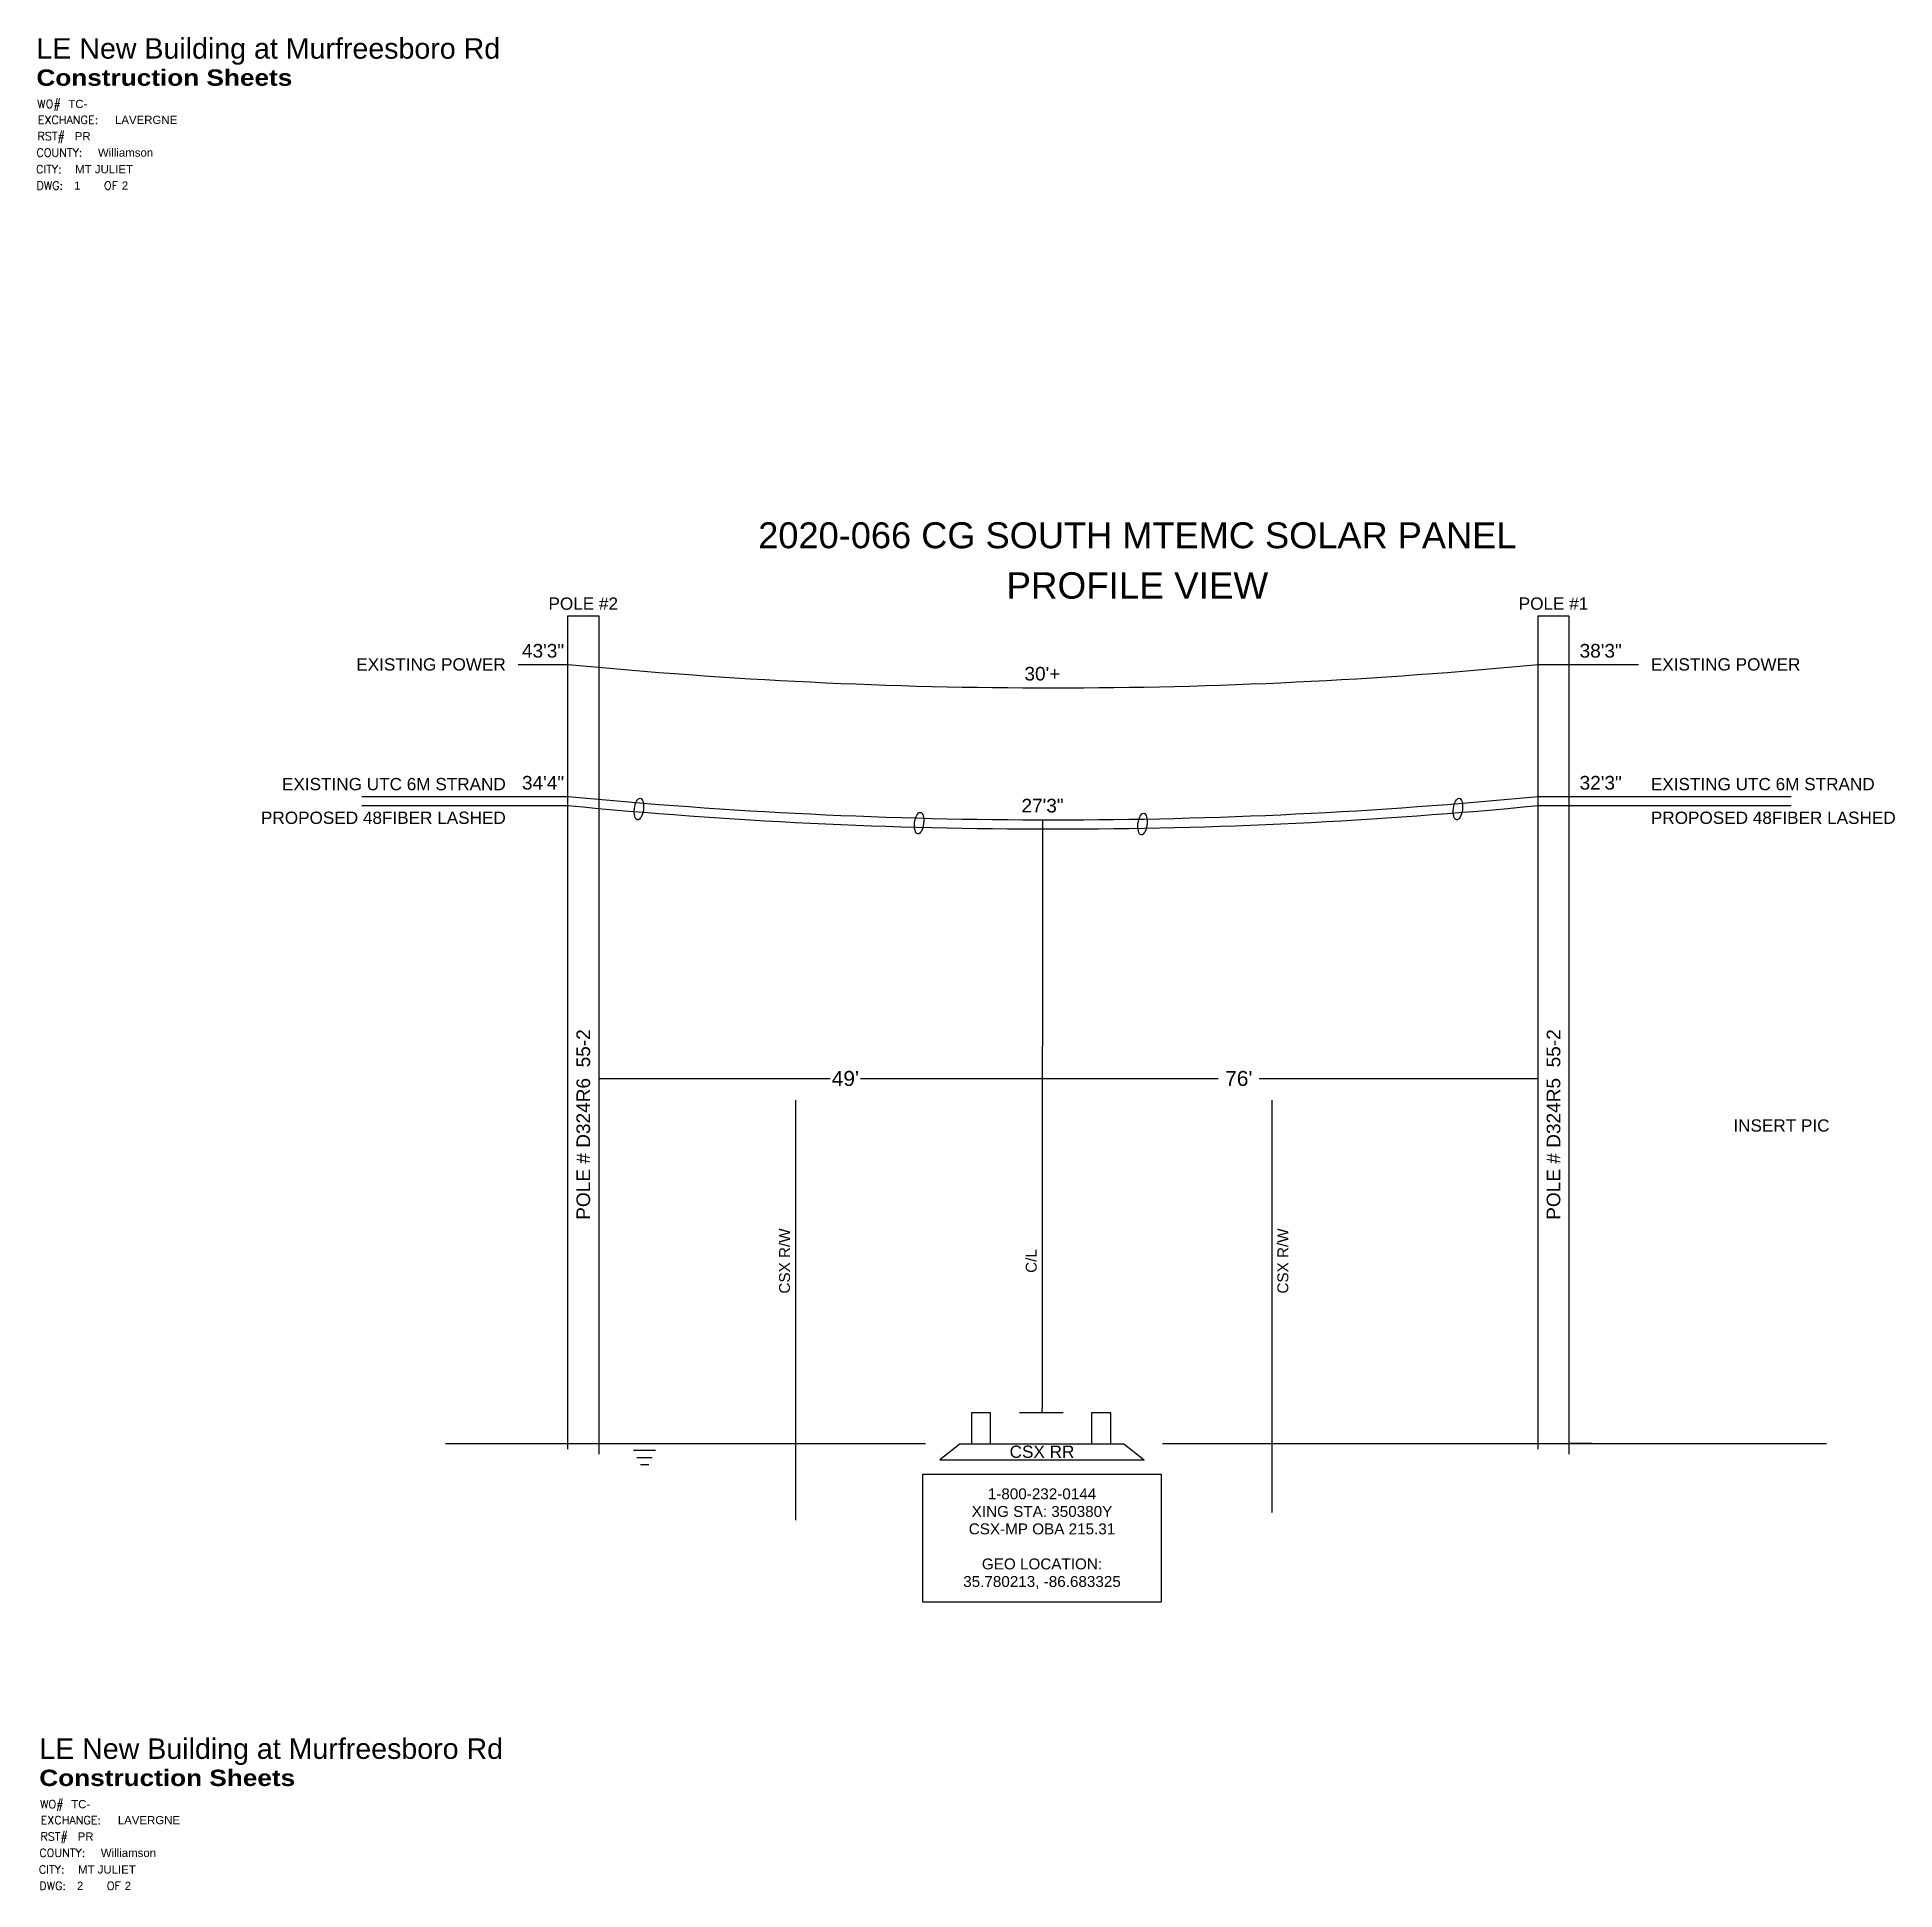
# Model space of a CAD drawing. Header units: inches. Extents: x 29 to 22121, y 36 to 12095.
# Drawn here: x 6277 to 7639, y 1863 to 3222 of the extents above; entities that cross this region are included whole.
import ezdxf
from ezdxf.enums import TextEntityAlignment as Align

# ---------------------------------------------------------------- set-up
doc = ezdxf.new("R2010")
doc.units = ezdxf.units.IN
doc.header["$MEASUREMENT"] = 0
doc.linetypes.add('HIDDEN', pattern=[0.375, 0.25, -0.125])
doc.layers.add('_Annotations', color=1, linetype='Continuous', lineweight=25)
for name, color, linetype in [('Integrity Existing', 2, 'Continuous'), ('Integrity Notes', 1, 'Continuous'), ('Integrity Sheets', 6, 'Continuous')]:
    doc.layers.add(name, color=color, linetype=linetype)
doc.styles.add('Bold', font='', dxfattribs={"height": 16})
doc.styles.add('SIMPLEX', font='simplex', dxfattribs={"height": 120})
doc.styles.get("Standard").update_dxf_attribs({"font": 'arial.ttf'})
doc.styles.get('Bold').set_extended_font_data('Arial Black')

msp = doc.modelspace()

# ---------------------------------------------------------------- texts
at = {"layer": 'Integrity Notes'}
msp.add_text('PROFILE VIEW', height=19.324, dxfattribs=at).set_placement((7083.5, 2820.1), align=Align.MIDDLE)
msp.add_text('INSERT PIC', height=9, dxfattribs=at).set_placement((7520.6, 2419.5))

# ---------------------------------------------------------------- blocks, each defined once
blk = doc.blocks.new('SS Info')
for s, height, style, p in [('Construction Sheets', 12, 'Bold', (0, 72.2)), ('WO#', 6, 'SIMPLEX', (0.6, 55.9)), ('EXCHANGE:', 6, 'SIMPLEX', (1, 44.2)), ('RST#', 6, 'SIMPLEX', (0.8, 32.2)), ('CITY:', 6, 'SIMPLEX', (-0.3, 8)), ('COUNTY:', 6, 'SIMPLEX', (0, 20.2)), ('DWG:', 6, 'SIMPLEX', (0, -4)), ('OF', 6, 'SIMPLEX', (49.5, -4))]:
    blk.add_text(s, height=height, dxfattribs=dict(style=style)).set_placement(p)
at = {"color": 4}
blk.add_attdef('JOB_TITLE', (0, 92.1), '', height=15, dxfattribs=at)
for tag, p in [('WO', (23.4, 55.9)), ('EXCHANGE', (57.6, 44.2)), ('RST', (28.1, 32.2)), ('CITY', (28.4, 8)), ('COUNTY', (45.1, 20.2)), ('D1', (27.6, -4)), ('D2', (62.6, -4))]:
    blk.add_attdef(tag, p, '', height=6)
at = {"flags": 1}
blk.add_attdef('SCALE', (0, -16), '', height=6, dxfattribs=at)
blk = doc.blocks.new('TextBlock')
blk.add_attdef('TEXT', text='', height=8).set_placement((0, 0), align=Align.MIDDLE_CENTER)
blk = doc.blocks.new('RR_Info')
blk.add_lwpolyline([(-87.3, 93.9), (87.3, 93.9), (87.3, 0), (-87.3, 0)], close=True)
blk.add_text('GEO LOCATION:', height=8).set_placement((0, 28.1), align=Align.MIDDLE_CENTER)
for tag, p in [('TEXT_1', (0, 79.5)), ('TEXT_2', (0, 66.6)), ('TEXT_3', (0, 53.8)), ('TEXT_4', (0, 15.2))]:
    blk.add_attdef(tag, text='', height=8).set_placement(p, align=Align.MIDDLE_CENTER)

# ---------------------------------------------------------------- linework, layer by layer
at = {"layer": 'Integrity Existing', "flags": 128}
for points in [[(6629.4, 2762.2), (6666.1, 2762.2, 0.048383), (7377.6, 2762.2), (7451.1, 2762.2)], [(6514.7, 2665.4), (6666, 2665.4, 0.048383), (7377.5, 2665.4), (7563, 2665.4)]]:
    msp.add_lwpolyline(points, format="xyb", dxfattribs=at)
at = {"layer": 'Integrity Notes', "linetype": 'HIDDEN'}
for p, q in [((7014, 2648.2), (7013.6, 2213.2)), ((6832.8, 2442.6), (6832.8, 2134.6)), ((7182.2, 2442.6), (7182.2, 2139.8))]:
    msp.add_line(p, q, dxfattribs=at)
at = {"layer": 'Integrity Notes'}
for p, q in [((6688.5, 2458.5), (6858.3, 2458.5)), ((6880.4, 2458.5), (7142.9, 2458.5)), ((7172.9, 2458.5), (7377.4, 2458.5)), ((6953.6, 2190.6), (6938.6, 2178.8)), ((6953.6, 2190.6), (7073.6, 2190.6)), ((7073.6, 2190.6), (7088.6, 2178.8)), ((6938.6, 2178.8), (7088.6, 2178.8))]:
    msp.add_line(p, q, dxfattribs=at)
at = {"layer": 'Integrity Notes', "flags": 128}
for points in [[(6666, 2186.7), (6666, 2797.8), (6688.5, 2797.8), (6688.5, 2182.8)], [(7377.4, 2186.7), (7377.4, 2797.8), (7399.9, 2797.8), (7399.9, 2182.8)], [(7029.2, 2213.2), (6997.2, 2213.2)], [(6928.2, 2190.6), (6576.2, 2190.6)], [(6666, 2190.6), (6648.8, 2190.6)], [(6730.2, 2185.5), (6714, 2185.5)], [(6727.7, 2180.3), (6716.6, 2180.3)], [(7588.9, 2190.6), (7102, 2190.6)], [(7417.1, 2190.8), (7399.9, 2190.8)], [(6725.2, 2175.1), (6719.1, 2175.1)]]:
    msp.add_lwpolyline(points, dxfattribs=at)
msp.add_lwpolyline([(6514.7, 2658.7), (6666, 2658.7, 0.048383), (7377.5, 2658.7), (7563, 2658.7)], format="xyb", dxfattribs=at)
for points in [[(6961.9, 2190.6), (6975.9, 2190.6), (6975.9, 2213.2), (6961.9, 2213.2)], [(7050, 2190.6), (7064, 2190.6), (7064, 2213.2), (7050, 2213.2)]]:
    msp.add_lwpolyline(points, close=True, dxfattribs=at)
at = {"layer": 'Integrity Notes'}
for centre in [(6718, 2656.1), (7318.6, 2656.1), (6923.5, 2645.8), (7087.3, 2645.1)]:
    msp.add_ellipse(centre, major_axis=(-0.96, -7.89), ratio=0.41868, dxfattribs=at)

# ---------------------------------------------------------------- block references
at = {"layer": '_Annotations'}
ref = msp.add_blockref('TextBlock', (7083.5, 2856.9), dxfattribs=at)
ref.add_attrib('TEXT', '2020-066 CG SOUTH MTEMC SOLAR PANEL', dxfattribs={"layer": '0', "height": 19}).set_placement((7083.5, 2856.9), align=Align.MIDDLE_CENTER)
ref = msp.add_blockref('TextBlock', (6677.2, 2806.8), dxfattribs=at)
ref.add_attrib('TEXT', 'POLE #2', dxfattribs={"layer": '0', "height": 9}).set_placement((6677.2, 2806.8), align=Align.MIDDLE_CENTER)
ref = msp.add_blockref('TextBlock', (7388.7, 2806.8), dxfattribs=at)
ref.add_attrib('TEXT', 'POLE #1', dxfattribs={"layer": '0', "height": 9}).set_placement((7388.7, 2806.8), align=Align.MIDDLE_CENTER)
ref = msp.add_blockref('TextBlock', (6647.7, 2772.2), dxfattribs=at)
ref.add_attrib('TEXT', '43\'3"', dxfattribs={"layer": '0', "height": 10}).set_placement((6647.7, 2772.2), align=Align.MIDDLE_CENTER)
ref = msp.add_blockref('TextBlock', (7423.3, 2772.2), dxfattribs=at)
ref.add_attrib('TEXT', '38\'3"', dxfattribs={"layer": '0', "height": 10}).set_placement((7423.3, 2772.2), align=Align.MIDDLE_CENTER)
ref = msp.add_blockref('TextBlock', (7013.9, 2755.4), dxfattribs=at)
ref.add_attrib('TEXT', "30'+", dxfattribs={"layer": '0', "height": 10}).set_placement((7013.9, 2755.4), align=Align.MIDDLE_CENTER)
ref = msp.add_blockref('TextBlock', (6647.7, 2675.4), dxfattribs=at)
ref.add_attrib('TEXT', '34\'4"', dxfattribs={"layer": '0', "height": 10}).set_placement((6647.7, 2675.4), align=Align.MIDDLE_CENTER)
ref = msp.add_blockref('TextBlock', (7423.3, 2675.4), dxfattribs=at)
ref.add_attrib('TEXT', '32\'3"', dxfattribs={"layer": '0', "height": 10}).set_placement((7423.3, 2675.4), align=Align.MIDDLE_CENTER)
ref = msp.add_blockref('TextBlock', (7014, 2658.6), dxfattribs=at)
ref.add_attrib('TEXT', '27\'3"', dxfattribs={"layer": '0', "height": 10}).set_placement((7014, 2658.6), align=Align.MIDDLE_CENTER)
ref = msp.add_blockref('TextBlock', (6677.2, 2424.7), dxfattribs=dict(at, rotation=90))
ref.add_attrib('TEXT', 'POLE # D324R6  55-2', dxfattribs={"layer": '0', "height": 10, "rotation": 90}).set_placement((6677.2, 2424.7), align=Align.MIDDLE_CENTER)
ref = msp.add_blockref('TextBlock', (7388.7, 2424.7), dxfattribs=dict(at, rotation=90))
ref.add_attrib('TEXT', 'POLE # D324R5  55-2', dxfattribs={"layer": '0', "height": 10, "rotation": 90}).set_placement((7388.7, 2424.7), align=Align.MIDDLE_CENTER)
ref = msp.add_blockref('TextBlock', (6869.4, 2458.5), dxfattribs=at)
ref.add_attrib('TEXT', "49'", dxfattribs={"layer": '0', "height": 11}).set_placement((6869.4, 2458.5), align=Align.MIDDLE_CENTER)
ref = msp.add_blockref('TextBlock', (7157.9, 2458.5), dxfattribs=at)
ref.add_attrib('TEXT', "76'", dxfattribs={"layer": '0', "height": 11}).set_placement((7157.9, 2458.5), align=Align.MIDDLE_CENTER)
at = {"layer": '_Annotations', "rotation": 90}
for p, values in [((6824.8, 2324.6), {'TEXT': 'CSX R/W'}), ((7190.2, 2324.6), {'TEXT': 'CSX R/W'}), ((7005.7, 2324.6), {'TEXT': 'C/L'})]:
    msp.add_blockref('TextBlock', p, dxfattribs=at).add_auto_attribs(values)
at = {"layer": '_Annotations'}
ref = msp.add_blockref('TextBlock', (7013.6, 2184.7), dxfattribs=at)
ref.add_attrib('TEXT', 'CSX RR', dxfattribs={"layer": '0', "height": 9}).set_placement((7013.6, 2184.7), align=Align.MIDDLE_CENTER)
at = {"layer": 'Integrity Existing'}
ref = msp.add_blockref('TextBlock', (6620.4, 2762.2), dxfattribs=at)
ref.add_attrib('TEXT', 'EXISTING POWER', dxfattribs={"layer": '0', "height": 9}).set_placement((6620.4, 2762.2), align=Align.MIDDLE_RIGHT)
ref = msp.add_blockref('TextBlock', (7460.1, 2762.2), dxfattribs=at)
ref.add_attrib('TEXT', 'EXISTING POWER', dxfattribs={"layer": '0', "height": 9}).set_placement((7460.1, 2762.2), align=Align.MIDDLE_LEFT)
ref = msp.add_blockref('TextBlock', (6620.4, 2674.4), dxfattribs=at)
ref.add_attrib('TEXT', 'EXISTING UTC 6M STRAND', dxfattribs={"layer": '0', "height": 9}).set_placement((6620.4, 2674.4), align=Align.MIDDLE_RIGHT)
ref = msp.add_blockref('TextBlock', (7460.1, 2674.4), dxfattribs=at)
ref.add_attrib('TEXT', 'EXISTING UTC 6M STRAND', dxfattribs={"layer": '0', "height": 9}).set_placement((7460.1, 2674.4), align=Align.MIDDLE_LEFT)
at = {"layer": 'Integrity Notes'}
ref = msp.add_blockref('TextBlock', (6620.4, 2649.7), dxfattribs=at)
ref.add_attrib('TEXT', 'PROPOSED 48FIBER LASHED', dxfattribs={"layer": '0', "height": 9}).set_placement((6620.4, 2649.7), align=Align.MIDDLE_RIGHT)
ref = msp.add_blockref('TextBlock', (7460.1, 2649.7), dxfattribs=at)
ref.add_attrib('TEXT', 'PROPOSED 48FIBER LASHED', dxfattribs={"layer": '0', "height": 9}).set_placement((7460.1, 2649.7), align=Align.MIDDLE_LEFT)
msp.add_blockref('RR_Info', (7013.6, 2074.3), dxfattribs=at).add_auto_attribs({'TEXT_1': '1-800-232-0144', 'TEXT_2': 'XING STA: 350380Y', 'TEXT_3': 'CSX-MP OBA 215.31', 'TEXT_4': '35.780213, -86.683325'})
at = {"layer": 'Integrity Sheets'}
for p, values in [((6276.2, 3114.4), {'JOB_TITLE': 'LE New Building at Murfreesboro Rd', 'WO': 'TC-', 'EXCHANGE': 'LAVERGNE', 'RST': 'PR', 'COUNTY': 'Williamson', 'CITY': 'MT JULIET', 'D1': '1', 'D2': '2'}), ((6278.3, 1867.3), {'JOB_TITLE': 'LE New Building at Murfreesboro Rd', 'WO': 'TC-', 'EXCHANGE': 'LAVERGNE', 'RST': 'PR', 'COUNTY': 'Williamson', 'CITY': 'MT JULIET', 'D1': '2', 'D2': '2'})]:
    msp.add_blockref('SS Info', p, dxfattribs=at).add_auto_attribs(values)

msp.set_redraw_order([(e.dxf.handle, doc.entitydb.next_handle()) for e in msp.query("TEXT MTEXT ATTDEF DIMENSION ARC_DIMENSION")])  # texts and dimensions are drawn at this point

doc.saveas('drawing.dxf')
